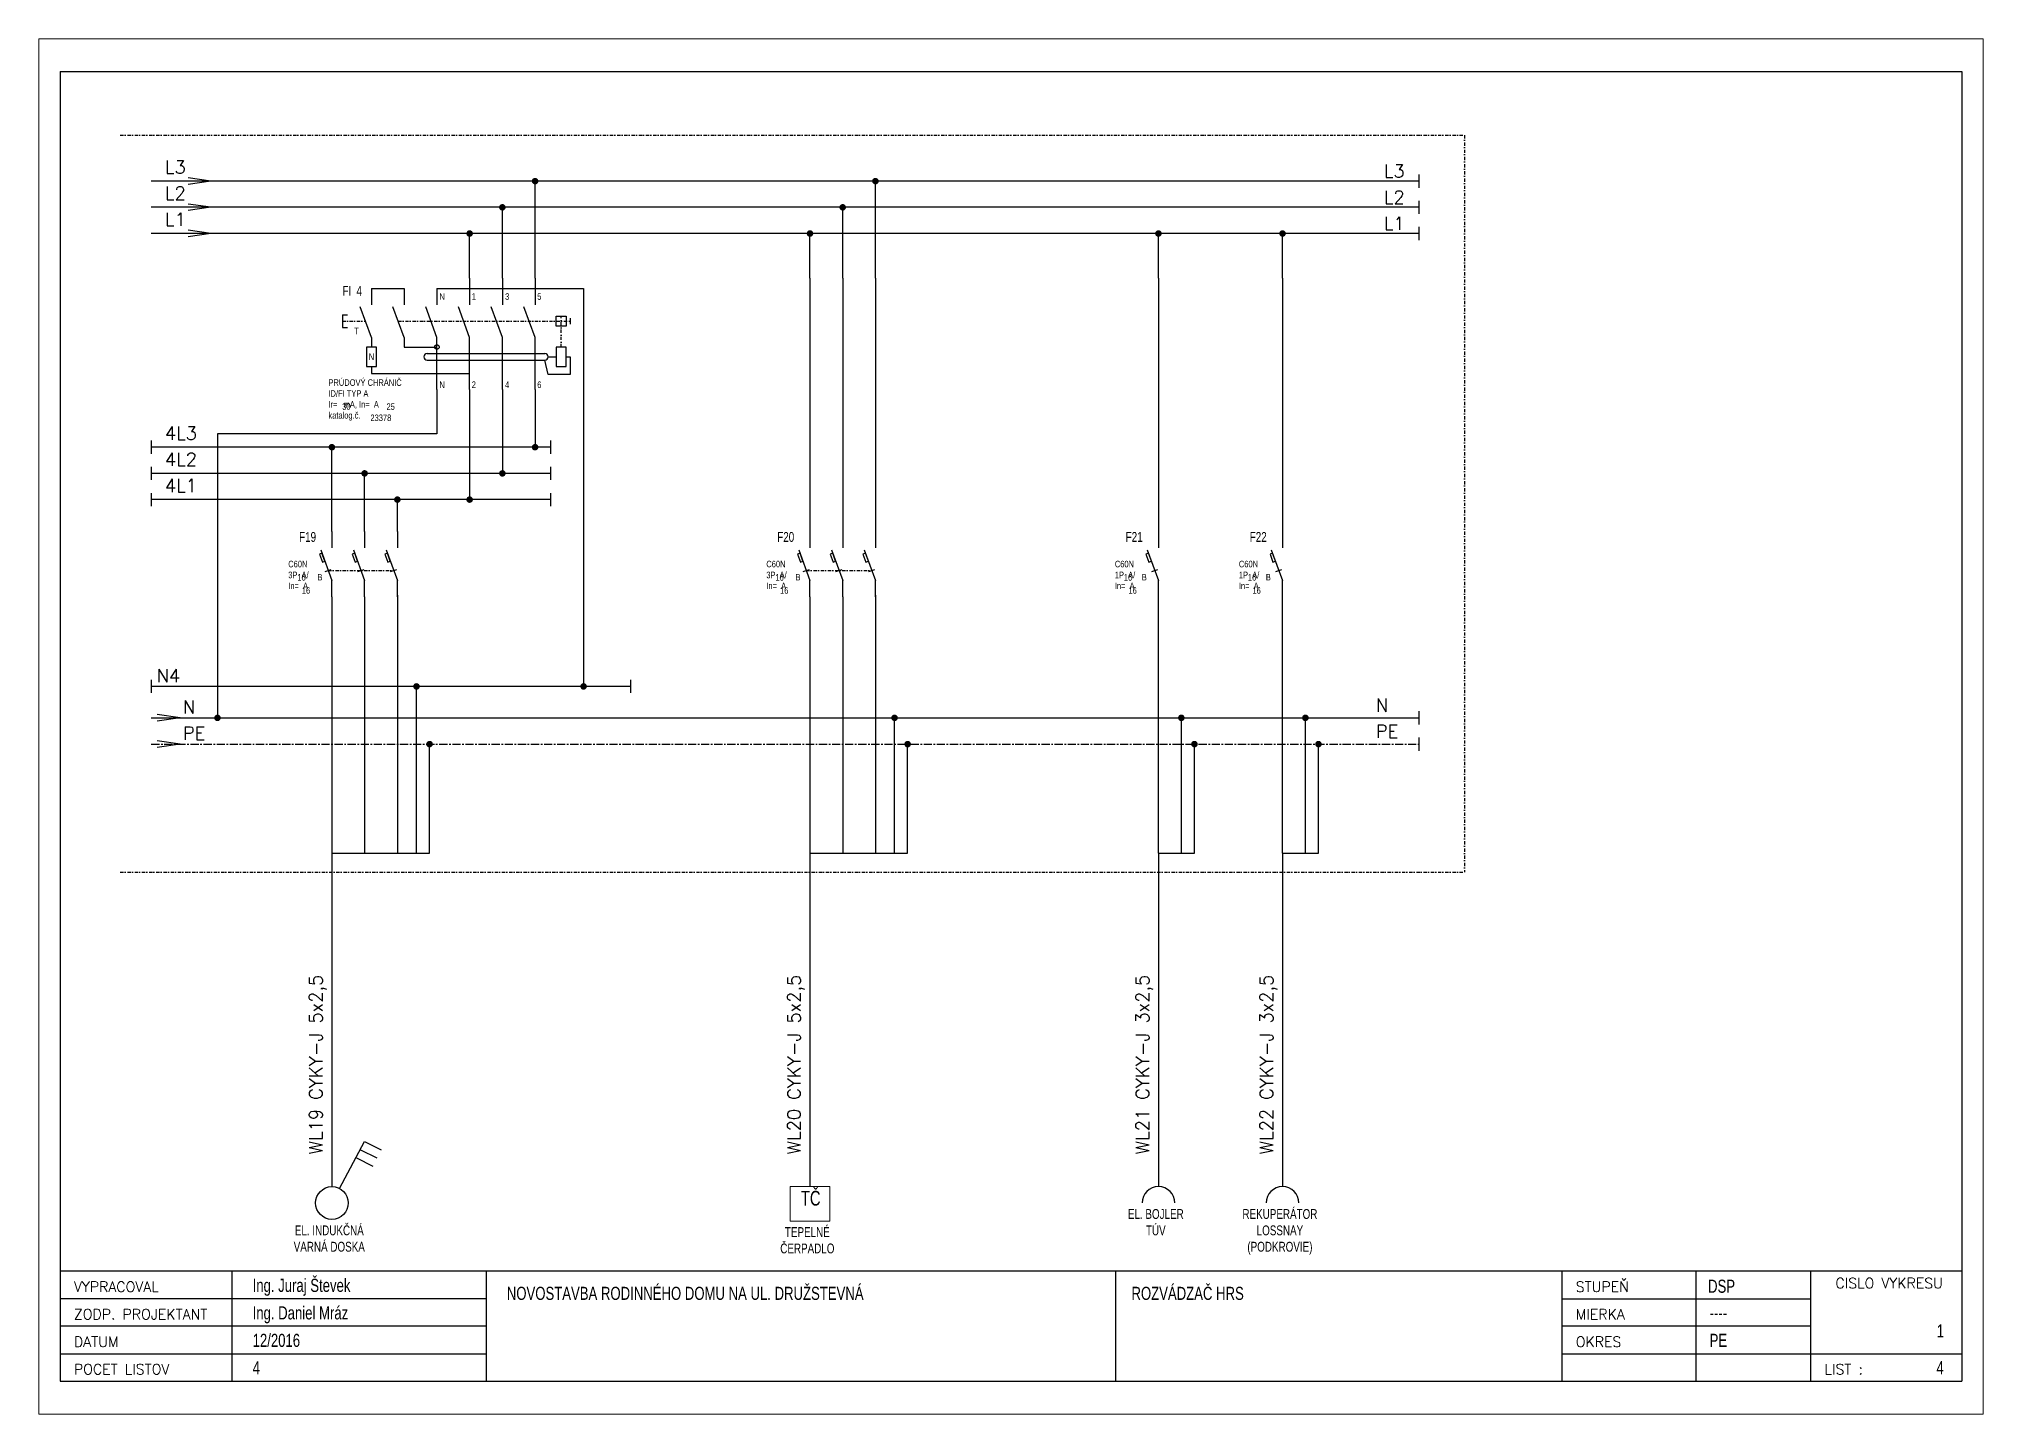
# Model space of a CAD drawing. Header units: millimetres. Extents: x -303 to 1005, y -240 to 237.
# Drawn here: x 708 to 1005, y 27.1 to 237.1 of the extents above; entities that cross this region are included whole.
import ezdxf
from ezdxf.enums import TextEntityAlignment as Align

# ---------------------------------------------------------------- set-up
doc = ezdxf.new("R2010")
doc.units = ezdxf.units.MM
for name, pattern in [('CENTER', [2, 1.25, -0.25, 0.25, -0.25]), ('CONTINU', [0]), ('DASH2', [19.05, 12.7, -6.35]), ('DASHDOT', [1, 0.5, -0.25, 0, -0.25])]:
    doc.linetypes.add(name, pattern=pattern)
doc.layers.add('TC', color=1, linetype='Continuous', lineweight=13)
doc.styles.add('ROMANS', font='romans')
doc.styles.add('TR-ELEC', font='TXT', dxfattribs={"width": 0.75, "height": 2})

msp = doc.modelspace()

# ---------------------------------------------------------------- texts
at = {"style": 'ROMANS'}
for s, p in [('L3', (727.26, 216.58)), ('L3', (913.46, 215.96)), ('L2', (727.26, 212.58)), ('L2', (913.46, 211.96)), ('L1', (727.26, 208.58)), ('L1', (913.46, 207.96)), ('4L3', (727.26, 175.94)), ('4L2', (727.26, 171.94)), ('4L1', (727.26, 167.94)), ('N4', (725.98, 138.92)), ('N', (729.99, 134.12)), ('N', (912.22, 134.4)), ('PE', (729.99, 130.11)), ('PE', (912.22, 130.4))]:
    msp.add_text(s, height=2, dxfattribs=at).set_placement(p)
for s, p in [('WL19 CYKY-J 5x2,5', (751.31, 66.81)), ('WL20 CYKY-J 5x2,5', (824.35, 66.81)), ('WL21 CYKY-J 3x2,5', (877.58, 66.81)), ('WL21 CYKY-J 3x2,5', (877.58, 66.81)), ('WL22 CYKY-J 3x2,5', (896.53, 66.81))]:
    msp.add_text(s, height=2, rotation=90, dxfattribs=at).set_placement(p)
at = {"linetype": 'CONTINU', "char_height": 1.5, "width": 13.2763, "attachment_point": 1, "style": 'TR-ELEC'}
for s, insert in [('{\\pxqc;EL. BOJLER\\PTÚV}', (871.98, 58.45)), ('{\\pxqc;EL. BOJLER\\PTÚV}', (871.98, 58.45)), ('{\\pxqc;REKUPERÁTOR\\PLOSSNAY (PODKROVIE)}', (890.94, 58.45)), ('{\\pxqc;EL. INDUKČNÁ VARNÁ DOSKA}', (745.72, 55.95)), ('{\\pxqc;TEPELNÉ ČERPADLO}', (818.75, 55.69))]:
    msp.add_mtext(s, dxfattribs=dict(at, insert=insert))
at = {"layer": 'TC', "ltscale": 5, "insert": (824.4, 61.23), "char_height": 2.25, "width": 5.4802, "attachment_point": 1, "style": 'TR-ELEC'}
msp.add_mtext('{TČ}', dxfattribs=at)

# ---------------------------------------------------------------- blocks, each defined once
blk = doc.blocks.new('ListA4')
for p, q in [((577.35, 316.98), (577.35, 116.98)), ((577.35, 316.98), (867.85, 316.98)), ((867.85, 316.98), (867.85, 116.98)), ((867.85, 133.78), (577.35, 133.78)), ((867.85, 133.78), (577.35, 133.78)), ((603.6, 116.98), (603.6, 133.78)), ((603.6, 116.98), (603.6, 133.78)), ((642.46, 116.98), (642.46, 133.78)), ((642.46, 116.98), (642.46, 133.78)), ((738.63, 116.98), (738.63, 133.78)), ((806.77, 116.98), (806.77, 133.78)), ((806.77, 116.98), (806.77, 133.78)), ((827.22, 133.78), (827.22, 116.98)), ((844.75, 133.78), (844.75, 116.98)), ((642.46, 129.58), (577.35, 129.58)), ((642.46, 129.58), (577.35, 129.58)), ((806.77, 129.58), (844.75, 129.58)), ((806.77, 129.58), (844.75, 129.58)), ((642.46, 125.38), (577.35, 125.38)), ((642.46, 125.38), (577.35, 125.38)), ((844.75, 125.38), (806.77, 125.38)), ((844.75, 125.38), (806.77, 125.38)), ((577.35, 121.18), (642.46, 121.18)), ((577.35, 121.18), (642.46, 121.18)), ((806.77, 121.18), (851.25, 121.18)), ((806.77, 121.18), (851.25, 121.18)), ((844.75, 121.18), (867.85, 121.18)), ((844.75, 121.18), (867.85, 121.18)), ((577.35, 116.98), (867.85, 116.98)), ((577.35, 116.98), (867.85, 116.98))]:
    blk.add_line(p, q)
at = {"style": 'ROMANS'}
for s, height, p in [('VYPRACOVAL', 1.575, (579.45, 130.63)), ('STUPEŇ', 1.575, (808.87, 130.63)), ('ZODP. PROJEKTANT', 1.5752, (579.45, 126.43)), ('MIERKA', 1.575, (808.87, 126.43)), ('DATUM', 1.575, (579.45, 122.23)), ('OKRES', 1.575, (808.87, 122.23)), ('POCET LISTOV', 1.5752, (579.45, 118.03)), ('LIST :', 1.575, (846.86, 118.03)), ('LIST :', 1.575, (846.86, 118.03))]:
    blk.add_text(s, height=height, dxfattribs=at).set_placement(p)
blk.add_text('CISLO VYKRESU', height=1.5752, dxfattribs=at).set_placement((864.94, 131.18), align=Align.RIGHT)
at = {"style": 'TR-ELEC', "width": 0.75}
for tag, p in [('MENO', (606.75, 130.63)), ('NAZOV', (645.58, 129.41)), ('ROZVADZAC', (741, 129.41)), ('STUPEN', (829.08, 130.5)), ('ZAKAZKA', (606.75, 126.43)), ('MIERKA', (829.32, 126.43)), ('DATUM', (606.75, 122.23)), ('OKRES', (829.32, 122.23)), ('POCETSTR', (606.75, 118.03))]:
    blk.add_attdef(tag, p, '', height=2, dxfattribs=at)
for tag, p in [('CV', (865.14, 123.67)), ('CL', (865.09, 118.06))]:
    blk.add_attdef(tag, text='', height=2, dxfattribs=at).set_placement(p, align=Align.RIGHT)
blk = doc.blocks.new('Prud_chranic')
at = {"color": 0}
for p, q in [((224.58, 199.04), (224.58, 196.54)), ((229.58, 199.04), (229.58, 196.54)), ((234.58, 199.04), (234.58, 196.54)), ((239.58, 200.59), (239.58, 196.54)), ((244.58, 200.59), (244.58, 196.54)), ((249.58, 200.59), (249.58, 196.54)), ((224.58, 191.54), (222.87, 196.24)), ((229.58, 191.54), (227.87, 196.24)), ((234.58, 191.54), (232.87, 196.24)), ((239.58, 191.54), (237.87, 196.24)), ((244.58, 191.54), (242.87, 196.24)), ((249.58, 191.54), (247.87, 196.24)), ((234.58, 183.58), (234.58, 191.54)), ((239.58, 183.58), (239.58, 191.54)), ((244.58, 183.58), (244.58, 191.54)), ((249.58, 183.58), (249.58, 191.54))]:
    blk.add_line(p, q, dxfattribs=at)
at = {"linetype": 'CONTINU'}
for p, q in [((224.58, 199.04), (229.58, 199.04)), ((220.15, 194.99), (220.9, 194.99)), ((220.15, 193.09), (220.9, 193.09)), ((224.58, 191.54), (224.58, 190.07))]:
    blk.add_line(p, q, dxfattribs=at)
at = {"linetype": 'DASH2'}
for p, q in [((220.15, 194.99), (220.15, 194.04)), ((220.15, 194.04), (220.15, 193.09)), ((254.93, 194.52), (254.93, 193.57))]:
    blk.add_line(p, q, dxfattribs=at)
at = {"linetype": 'DASHDOT'}
for p, q in [((220.15, 194.04), (223.65, 194.04)), ((228.66, 194.04), (254.93, 194.04)), ((253.57, 190.07), (253.57, 194.8))]:
    blk.add_line(p, q, dxfattribs=at)
for p, q in [((233.08, 189.08), (251.08, 189.08)), ((233.08, 188.08), (251.08, 188.08))]:
    blk.add_line(p, q)
at = {"linetype": 'CONTINU'}
for points in [[(234.58, 199.04), (256.98, 199.04), (256.98, 183.58)], [(224.58, 187.1), (224.58, 186.07), (239.58, 186.07)]]:
    blk.add_lwpolyline(points, dxfattribs=at)
for points in [[(252.81, 193.28), (252.81, 194.8), (254.33, 194.8), (254.33, 193.28)], [(223.82, 190.07), (223.82, 187.1), (225.33, 187.1), (225.33, 190.07)], [(252.81, 190.07), (252.81, 187.1), (254.33, 187.1), (254.33, 190.07)]]:
    blk.add_lwpolyline(points, close=True)
at = {"linetype": 'DASH2'}
blk.add_lwpolyline([(229.58, 191.54), (229.58, 190.09), (234.58, 190.09)], dxfattribs=at)
for points in [[(254.33, 188.58), (254.93, 188.58), (254.93, 185.89), (251.58, 185.89), (251.08, 188.08)], [(251.58, 188.58), (252.81, 188.58)]]:
    blk.add_lwpolyline(points)
blk.add_circle((234.58, 190.09), 0.338, dxfattribs=at)
for centre, start, end in [((233.08, 188.58), 90, 270), ((251.08, 188.58), 270, 90)]:
    blk.add_arc(centre, 0.5, start, end)
at = {"linetype": 'CONTINU', "attachment_point": 1, "style": 'TR-ELEC'}
for s, insert, char_height, width in [('{FI}', (220.15, 199.42), 1.5, 2.3031), ('{\\pxql;N}', (234.96, 198.3), 1, 1.3566), ('{\\pxql;1}', (239.9, 198.3), 1, 1.3566), ('{\\pxql;3}', (245, 198.3), 1, 1.3566), ('{\\pxql;5}', (249.91, 198.3), 1, 1.3566), ('{T}', (221.95, 193.04), 1, 2.3031), ('{\\pxqc;N}', (223.9, 189.12), 1, 1.3566), ('{\\pxql;PRÚDOVÝ CHRÁNIČ\\PID/FI TYP A\\PIr=   mA, In=  A\\Pkatalog.č.}', (218.01, 185.16), 1, 12.1501), ('{\\pxql;N}', (234.96, 184.83), 1, 1.3566), ('{\\pxql;2}', (239.9, 184.83), 1, 1.3566), ('{\\pxql;4}', (245, 184.83), 1, 1.3566), ('{\\pxql;6}', (249.91, 184.83), 1, 1.3566)]:
    blk.add_mtext(s, dxfattribs=dict(at, insert=insert, char_height=char_height, width=width))
at = {"linetype": 'CONTINU', "style": 'TR-ELEC', "width": 0.75}
for tag, p, height in [('OZ', (222.29, 197.9), 1.5), ('IR', (220.12, 180.49), 1), ('IN', (226.88, 180.49), 1), ('KC', (224.43, 178.78), 1)]:
    blk.add_attdef(tag, p, '', height=height, dxfattribs=at)
blk = doc.blocks.new('Istic3P')
at = {"color": 0}
for p, q in [((99.33, 154.54), (101.04, 149.84)), ((101.04, 157.34), (101.04, 154.84)), ((104.33, 154.54), (106.04, 149.84)), ((106.04, 157.34), (106.04, 154.84)), ((109.33, 154.54), (111.04, 149.84)), ((111.04, 157.34), (111.04, 154.84)), ((100.01, 151.22), (100.95, 151.56)), ((105.01, 151.22), (105.95, 151.56)), ((110.01, 151.22), (110.95, 151.56)), ((101.04, 147.34), (101.04, 149.84)), ((106.04, 147.34), (106.04, 149.84)), ((111.04, 147.34), (111.04, 149.84))]:
    blk.add_line(p, q, dxfattribs=at)
at = {"linetype": 'DASHDOT'}
blk.add_line((100.48, 151.39), (110.48, 151.39), dxfattribs=at)
at = {"linetype": 'CONTINU'}
for points in [[(99.52, 154.02), (99.13, 153.88), (99.58, 152.66), (99.96, 152.8)], [(104.52, 154.02), (104.13, 153.88), (104.58, 152.66), (104.96, 152.8)], [(109.52, 154.02), (109.13, 153.88), (109.58, 152.66), (109.96, 152.8)]]:
    blk.add_lwpolyline(points, close=True, dxfattribs=at)
at = {"linetype": 'CONTINU', "insert": (94.37, 152.87), "char_height": 2, "width": 6.6831, "attachment_point": 1, "style": 'TR-ELEC'}
blk.add_mtext('{\\H0.5x;C60N\\P3P  A/\\PIn=  A}', dxfattribs=at)
at = {"linetype": 'CONTINU', "style": 'TR-ELEC', "width": 0.75}
blk.add_attdef('MENO', text='', height=1.5, dxfattribs=at).set_placement((98.62, 155.77), align=Align.RIGHT)
for tag, p in [('IN', (95.76, 149.85)), ('IN', (96.45, 147.85)), ('TYP', (98.83, 149.86))]:
    blk.add_attdef(tag, p, '', height=1, dxfattribs=at)
blk = doc.blocks.new('Istic1P')
at = {"color": 0}
for p, q in [((223.32, 158.68), (223.32, 156.18)), ((221.61, 155.88), (223.32, 151.18)), ((222.29, 152.56), (223.23, 152.9)), ((223.32, 148.68), (223.32, 151.18))]:
    blk.add_line(p, q, dxfattribs=at)
at = {"linetype": 'CONTINU'}
blk.add_lwpolyline([(221.8, 155.36), (221.42, 155.22), (221.86, 154), (222.25, 154.14)], close=True, dxfattribs=at)
at = {"linetype": 'CONTINU', "insert": (216.66, 154.21), "char_height": 2, "width": 6.6831, "attachment_point": 1, "style": 'TR-ELEC'}
blk.add_mtext('{\\H0.5x;C60N\\P1P  A/\\PIn=  A}', dxfattribs=at)
at = {"linetype": 'CONTINU', "style": 'TR-ELEC', "width": 0.75}
blk.add_attdef('MENO', text='', height=1.5, dxfattribs=at).set_placement((220.91, 157.1), align=Align.RIGHT)
for tag, p in [('IN', (218.04, 151.18)), ('TYP', (220.78, 151.2)), ('IN', (218.74, 149.19))]:
    blk.add_attdef(tag, p, '', height=1, dxfattribs=at)

# ---------------------------------------------------------------- linework, layer by layer
at = {"linetype": 'DASHDOT'}
for p, q in [((720.43, 222.42), (925.75, 222.42)), ((925.75, 222.42), (925.75, 109.92)), ((720.43, 109.92), (925.75, 109.92))]:
    msp.add_line(p, q, dxfattribs=at)
at = {"color": 30}
for p, q in [((834.27, 215.42), (725.16, 215.42)), ((918.82, 215.42), (834.27, 215.42)), ((829.27, 211.42), (725.16, 211.42)), ((918.82, 211.42), (829.27, 211.42)), ((824.27, 207.42), (725.16, 207.42)), ((918.82, 207.42), (824.27, 207.42)), ((786.14, 174.79), (725.16, 174.79)), ((786.14, 170.79), (725.16, 170.79)), ((786.14, 166.79), (725.16, 166.79))]:
    msp.add_line(p, q, dxfattribs=at)
for p, q in [((734.28, 215.42), (730.78, 215.92)), ((734.28, 215.42), (730.78, 214.92)), ((783.8, 200.59), (783.8, 215.42)), ((835.79, 200.59), (835.79, 215.42)), ((918.82, 216.42), (918.82, 214.42)), ((734.28, 211.42), (730.78, 211.92)), ((734.28, 211.42), (730.78, 210.92)), ((778.8, 200.59), (778.8, 211.42)), ((830.79, 200.59), (830.79, 211.42)), ((918.82, 212.42), (918.82, 210.42)), ((734.28, 207.42), (730.78, 207.92)), ((918.82, 208.42), (918.82, 206.42)), ((734.28, 207.42), (730.78, 206.92)), ((773.8, 200.59), (773.8, 207.42)), ((825.79, 200.59), (825.79, 207.42)), ((879.02, 200.59), (879.02, 207.42)), ((879.02, 200.59), (879.02, 207.42)), ((897.98, 200.59), (897.98, 207.42)), ((725.16, 175.79), (725.16, 173.79)), ((786.14, 175.79), (786.14, 173.79)), ((725.16, 171.79), (725.16, 169.79)), ((786.14, 171.79), (786.14, 169.79)), ((725.16, 167.79), (725.16, 165.79)), ((786.14, 167.79), (786.14, 165.79)), ((879.02, 112.82), (879.02, 151.92)), ((879.02, 112.82), (879.02, 151.92)), ((897.98, 112.82), (897.98, 151.92)), ((725.16, 139.26), (725.16, 137.26)), ((765.68, 112.82), (765.68, 138.26)), ((798.39, 139.26), (798.39, 137.26)), ((729.57, 133.46), (726.07, 133.96)), ((918.82, 134.46), (918.82, 132.46)), ((729.57, 133.46), (726.07, 132.96)), ((838.71, 112.82), (838.71, 133.46)), ((882.52, 112.82), (882.52, 133.46)), ((882.52, 112.82), (882.52, 133.46)), ((901.47, 112.82), (901.47, 133.46)), ((729.57, 129.45), (726.07, 129.95)), ((729.57, 129.45), (726.07, 128.95)), ((767.68, 112.82), (767.68, 129.45)), ((840.71, 112.82), (840.71, 129.45)), ((884.52, 112.82), (884.52, 129.45)), ((884.52, 112.82), (884.52, 129.45)), ((903.47, 112.82), (903.47, 129.45)), ((918.82, 130.45), (918.82, 128.45)), ((753.94, 61.59), (757.76, 68.76)), ((757.76, 68.76), (760.26, 67.51)), ((756.51, 66.26), (759.01, 65.01)), ((757.13, 67.51), (759.63, 66.26))]:
    msp.add_line(p, q)
at = {"linetype": 'CONTINU'}
for p, q in [((825.79, 200.59), (825.79, 161.92)), ((830.79, 200.59), (830.79, 161.92)), ((835.79, 200.59), (835.79, 161.92)), ((879.02, 200.59), (879.02, 161.92)), ((879.02, 200.59), (879.02, 161.92)), ((897.98, 200.59), (897.98, 161.92)), ((773.8, 183.58), (773.8, 166.79)), ((778.8, 183.58), (778.8, 170.79)), ((783.8, 183.58), (783.8, 174.79)), ((752.76, 161.92), (752.76, 174.79)), ((757.76, 161.92), (757.76, 170.79)), ((762.76, 161.92), (762.76, 166.79)), ((757.76, 151.92), (757.76, 112.82)), ((762.76, 152.19), (762.76, 112.82)), ((830.79, 151.92), (830.79, 112.82)), ((835.79, 152.19), (835.79, 112.82))]:
    msp.add_line(p, q, dxfattribs=at)
at = {"color": 5}
for p, q in [((798.39, 138.26), (725.16, 138.26)), ((725.16, 133.46), (918.86, 133.46))]:
    msp.add_line(p, q, dxfattribs=at)
at = {"color": 3, "linetype": 'CENTER'}
msp.add_line((725.16, 129.45), (918.86, 129.45), dxfattribs=at)
at = {"linetype": 'CONTINU', "lineweight": 0}
msp.add_lwpolyline([(708, 27.14), (708, 237.14), (1005, 237.14), (1005, 27.14)], close=True, dxfattribs=at)
at = {"const_width": 0.5}
for points in [[(783.55, 215.42, 1), (784.05, 215.42, 1)], [(835.54, 215.42, 1), (836.04, 215.42, 1)], [(778.55, 211.42, 1), (779.05, 211.42, 1)], [(830.54, 211.42, 1), (831.04, 211.42, 1)], [(773.55, 207.42, 1), (774.05, 207.42, 1)], [(825.54, 207.42, 1), (826.04, 207.42, 1)], [(878.77, 207.42, 1), (879.27, 207.42, 1)], [(878.77, 207.42, 1), (879.27, 207.42, 1)], [(897.73, 207.42, 1), (898.23, 207.42, 1)], [(752.51, 174.79, 1), (753.01, 174.79, 1)], [(783.55, 174.79, 1), (784.05, 174.79, 1)], [(757.51, 170.79, 1), (758.01, 170.79, 1)], [(778.55, 170.79, 1), (779.05, 170.79, 1)], [(762.51, 166.79, 1), (763.01, 166.79, 1)], [(773.55, 166.79, 1), (774.05, 166.79, 1)], [(765.43, 138.26, 1), (765.93, 138.26, 1)], [(790.96, 138.26, 1), (791.46, 138.26, 1)], [(735.03, 133.46, 1), (735.53, 133.46, 1)], [(838.46, 133.46, 1), (838.96, 133.46, 1)], [(882.27, 133.46, 1), (882.77, 133.46, 1)], [(882.27, 133.46, 1), (882.77, 133.46, 1)], [(901.22, 133.46, 1), (901.72, 133.46, 1)], [(767.43, 129.45, 1), (767.93, 129.45, 1)], [(840.46, 129.45, 1), (840.96, 129.45, 1)], [(884.27, 129.45, 1), (884.77, 129.45, 1)], [(884.27, 129.45, 1), (884.77, 129.45, 1)], [(903.22, 129.45, 1), (903.72, 129.45, 1)]]:
    msp.add_lwpolyline(points, format="xyb", close=True, dxfattribs=at)
at = {"linetype": 'CONTINU'}
for points in [[(768.8, 183.58), (768.8, 176.83), (735.28, 176.83), (735.28, 133.46)], [(791.21, 183.58), (791.21, 138.26), (791.21, 138.26), (791.21, 138.26)]]:
    msp.add_lwpolyline(points, dxfattribs=at)
for points in [[(752.76, 151.92), (752.76, 61.88)], [(825.79, 151.92), (825.79, 61.88)], [(752.76, 112.82), (767.68, 112.82)], [(825.79, 112.82), (840.71, 112.82)], [(879.02, 112.82), (884.52, 112.82)], [(879.02, 112.82), (879.02, 61.88)], [(879.02, 112.82), (884.52, 112.82)], [(879.02, 112.82), (879.02, 61.88)], [(897.98, 112.82), (903.47, 112.82)], [(897.98, 112.82), (897.98, 61.88)]]:
    msp.add_lwpolyline(points)
msp.add_circle((752.76, 59.38), 2.5)
for centre in [(879.02, 59.38), (879.02, 59.38), (897.98, 59.38)]:
    msp.add_arc(centre, 2.5, 0, 180)
at = {"layer": 'TC', "ltscale": 5}
msp.add_lwpolyline([(822.78, 61.88), (822.78, 56.62), (828.8, 56.62), (828.8, 61.88)], close=True, dxfattribs=at)

# ---------------------------------------------------------------- block references
msp.add_blockref('ListA4', (133.9, -84.83)).add_auto_attribs({'MENO': 'Ing. Juraj Števek', 'ZAKAZKA': 'Ing. Daniel Mráz', 'DATUM': '12/2016', 'POCETSTR': '4', 'NAZOV': 'NOVOSTAVBA RODINNÉHO DOMU NA UL. DRUŽSTEVNÁ', 'ROZVADZAC': 'ROZVÁDZAČ HRS', 'STUPEN': 'DSP', 'MIERKA': '----', 'OKRES': 'PE', 'CV': '1', 'CL': '4'})
at = {"linetype": 'CONTINU'}
msp.add_blockref('Prud_chranic', (534.22, 0), dxfattribs=at).add_auto_attribs({'IR': '30', 'IN': '25', 'KC': '23378', 'OZ': '4'})
ref = msp.add_blockref('Istic3P', (651.72, 4.58), dxfattribs=at)
ref.add_attrib('MENO', 'F19', dxfattribs={"linetype": 'CONTINU', "height": 1.5, "style": 'TR-ELEC', "width": 0.75}).set_placement((750.34, 160.34), align=Align.RIGHT)
ref.add_attrib('IN', '16', (747.48, 154.42), dxfattribs={"linetype": 'CONTINU', "height": 1, "style": 'TR-ELEC', "width": 0.75})
ref.add_attrib('IN', '16', (748.17, 152.42), dxfattribs={"linetype": 'CONTINU', "height": 1, "style": 'TR-ELEC', "width": 0.75})
ref.add_attrib('TYP', 'B', (750.55, 154.44), dxfattribs={"linetype": 'CONTINU', "height": 1, "style": 'TR-ELEC', "width": 0.75})
ref = msp.add_blockref('Istic3P', (724.75, 4.58), dxfattribs=at)
ref.add_attrib('MENO', 'F20', dxfattribs={"linetype": 'CONTINU', "height": 1.5, "style": 'TR-ELEC', "width": 0.75}).set_placement((823.38, 160.34), align=Align.RIGHT)
ref.add_attrib('IN', '16', (820.51, 154.42), dxfattribs={"linetype": 'CONTINU', "height": 1, "style": 'TR-ELEC', "width": 0.75})
ref.add_attrib('IN', '16', (821.21, 152.42), dxfattribs={"linetype": 'CONTINU', "height": 1, "style": 'TR-ELEC', "width": 0.75})
ref.add_attrib('TYP', 'B', (823.58, 154.44), dxfattribs={"linetype": 'CONTINU', "height": 1, "style": 'TR-ELEC', "width": 0.75})
ref = msp.add_blockref('Istic1P', (655.7, 3.24), dxfattribs=at)
ref.add_attrib('MENO', 'F21', dxfattribs={"linetype": 'CONTINU', "height": 1.5, "style": 'TR-ELEC', "width": 0.75}).set_placement((876.61, 160.34), align=Align.RIGHT)
ref.add_attrib('IN', '16', (873.74, 154.42), dxfattribs={"linetype": 'CONTINU', "height": 1, "style": 'TR-ELEC', "width": 0.75})
ref.add_attrib('IN', '16', (874.44, 152.42), dxfattribs={"linetype": 'CONTINU', "height": 1, "style": 'TR-ELEC', "width": 0.75})
ref.add_attrib('TYP', 'B', (876.48, 154.44), dxfattribs={"linetype": 'CONTINU', "height": 1, "style": 'TR-ELEC', "width": 0.75})
ref = msp.add_blockref('Istic1P', (655.7, 3.24), dxfattribs=at)
ref.add_attrib('MENO', 'F21', dxfattribs={"linetype": 'CONTINU', "height": 1.5, "style": 'TR-ELEC', "width": 0.75}).set_placement((876.61, 160.34), align=Align.RIGHT)
ref.add_attrib('IN', '16', (873.74, 154.42), dxfattribs={"linetype": 'CONTINU', "height": 1, "style": 'TR-ELEC', "width": 0.75})
ref.add_attrib('IN', '16', (874.44, 152.42), dxfattribs={"linetype": 'CONTINU', "height": 1, "style": 'TR-ELEC', "width": 0.75})
ref.add_attrib('TYP', 'B', (876.48, 154.44), dxfattribs={"linetype": 'CONTINU', "height": 1, "style": 'TR-ELEC', "width": 0.75})
ref = msp.add_blockref('Istic1P', (674.65, 3.24), dxfattribs=at)
ref.add_attrib('MENO', 'F22', dxfattribs={"linetype": 'CONTINU', "height": 1.5, "style": 'TR-ELEC', "width": 0.75}).set_placement((895.56, 160.34), align=Align.RIGHT)
ref.add_attrib('IN', '16', (892.69, 154.42), dxfattribs={"linetype": 'CONTINU', "height": 1, "style": 'TR-ELEC', "width": 0.75})
ref.add_attrib('IN', '16', (893.39, 152.42), dxfattribs={"linetype": 'CONTINU', "height": 1, "style": 'TR-ELEC', "width": 0.75})
ref.add_attrib('TYP', 'B', (895.43, 154.44), dxfattribs={"linetype": 'CONTINU', "height": 1, "style": 'TR-ELEC', "width": 0.75})

msp.set_redraw_order([(e.dxf.handle, doc.entitydb.next_handle()) for e in msp.query("TEXT MTEXT ATTDEF DIMENSION ARC_DIMENSION")])  # texts and dimensions are drawn at this point

doc.saveas('drawing.dxf')
